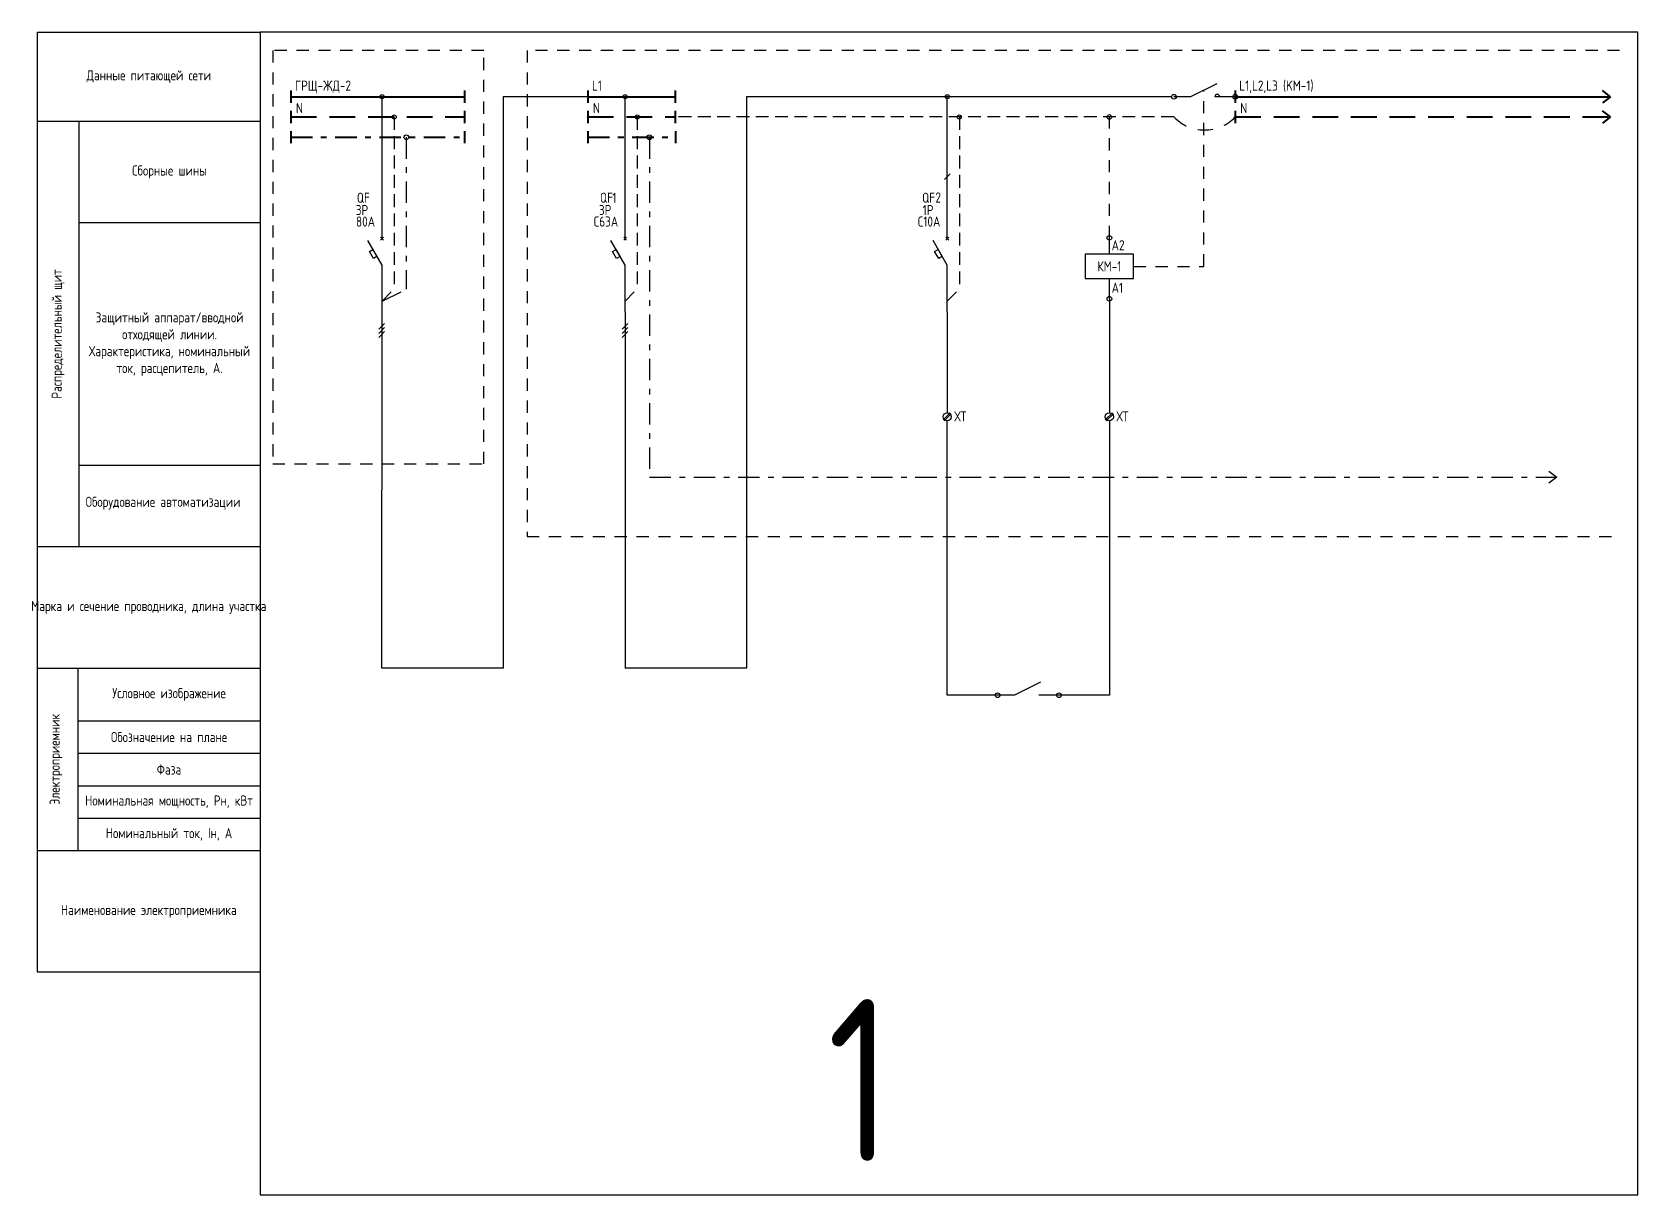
# Model space of a CAD drawing. Header units: millimetres. Extents: x -559267 to 5835, y 0 to 209897.
# Drawn here: x -1.3 to 395, y 1291 to 1578 of the extents above; entities that cross this region are included whole.
import ezdxf
from ezdxf.enums import TextEntityAlignment as Align

# ---------------------------------------------------------------- set-up
doc = ezdxf.new("R2010")
doc.units = ezdxf.units.MM
for name, pattern in [('HIDDEN2', [4.7625, 3.175, -1.5875]), ('JIS_02_0.7', [1.35, 0.75, -0.6]), ('Штрихштриховая', [10.936111, 5.291667, -2.116667, 1.411111, -2.116667])]:
    doc.linetypes.add(name, pattern=pattern)
doc.layers.add('Нумерация QF', color=7, linetype='Continuous')
doc.styles.add('UNC_A', font='GOST2304A_0.ttf')
doc.styles.add('Unecom', font='GOST2304A_0.ttf', dxfattribs={"height": 2.5})

msp = doc.modelspace()

# ---------------------------------------------------------------- texts
at = {"style": 'UNC_A'}
for p in [(226.31, 1481.91), (266.31, 1481.91)]:
    msp.add_attdef('ХТ', p, '1XT', height=2.5, dxfattribs=at)
at = {"layer": 'Defpoints', "color": 6, "insert": (194.97, 1339.31), "char_height": 40, "attachment_point": 1, "style": 'Unecom'}
msp.add_mtext_dynamic_manual_height_columns('1', width=99.9205, gutter_width=12.5, heights=[0], dxfattribs=at)
at = {"layer": 'Нумерация QF', "char_height": 2.5, "attachment_point": 4, "style": 'Unecom'}
for s, insert in [('1', (141.9, 1537.08)), ('2', (221.64, 1537.18))]:
    msp.add_mtext_dynamic_manual_height_columns(s, width=7.51, gutter_width=12.5, heights=[0], dxfattribs=dict(at, insert=insert))

# ---------------------------------------------------------------- blocks, each defined once
blk = doc.blocks.new('_Боковик_схема Юником')
at = {"color": 0, "lineweight": -2, "ltscale": 3}
blk.add_lwpolyline([(0, 232), (55, 232), (55, 0), (0, 0)], close=True, dxfattribs=at)
for points in [[(0, 210), (55, 210), (55, 125), (10.26, 125)], [(10.26, 210), (10.26, 105)], [(10.26, 185), (55, 185)], [(0, 105), (55, 105)], [(0, 75), (55, 75)], [(10, 75), (10, 30)], [(10, 62), (51.77, 62)], [(10, 62), (55, 62)], [(10, 54), (55, 54)], [(10, 46), (55, 46)], [(10, 38), (55, 38)], [(0, 30), (55, 30)]]:
    blk.add_lwpolyline(points, dxfattribs=at)
at = {"color": 0, "lineweight": -2, "char_height": 2.5, "attachment_point": 5, "style": 'Unecom'}
for s, insert, width in [('Данные питающей сети', (27.5, 221), 55), ('Сборные шины', (32.63, 197.5), 44.7356), ('Защитный аппарат/вводной отходящей линии.\\PХарактеристика, номинальный ток, расцепитель, А.', (32.63, 155), 44.7356), ('Оборудование автоматизации', (31.02, 115.72), 37.8835), ('Марка и сечение проводника, длина участка', (27.5, 90), 55), ('Условное изображение', (32.5, 68.5), 45), ('Обозначение на плане', (32.5, 58), 45), ('Фаза', (32.5, 50), 45), ('Номинальная мощность, Рн, кВт', (32.5, 42), 45), ('Номинальный ток, Iн, А', (32.5, 34), 45), ('Наименование электроприемника', (27.5, 15), 55)]:
    blk.add_mtext(s, dxfattribs=dict(at, insert=insert, width=width))
at = {"color": 0, "lineweight": -2, "char_height": 2.5, "attachment_point": 5, "rotation": 90, "style": 'Unecom'}
for s, insert, width in [('Распределительный щит', (5.13, 157.5), 105), ('Электроприемник', (4.61, 52.5), 45)]:
    blk.add_mtext(s, dxfattribs=dict(at, insert=insert, width=width))
blk = doc.blocks.new('*U102')
at = {"linetype": 'ByBlock', "lineweight": 40}
for points in [[(0, 1.5), (0, -1.5)], [(0, 0), (42.85, 0)], [(42.85, 1.5), (42.85, -1.5)], [(0, -3.5), (0, -6.5)], [(42.85, -3.5), (42.85, -6.5)]]:
    blk.add_lwpolyline(points, dxfattribs=at)
at = {"color": 4, "linetype": 'HIDDEN2', "lineweight": 40, "ltscale": 2}
blk.add_lwpolyline([(0, -5), (42.85, -5)], dxfattribs=at)
at = {"insert": (1.24, -1.57), "char_height": 2.5, "attachment_point": 1, "style": 'UNC_A'}
blk.add_mtext_dynamic_manual_height_columns('N', width=3.8436, gutter_width=12.5, heights=[0], dxfattribs=at)
at = {"style": 'UNC_A'}
blk.add_attdef('ЛИНИЯ', (1, 1.5), '', height=2.5, dxfattribs=at)
blk = doc.blocks.new('*U161')
at = {"linetype": 'ByBlock', "lineweight": 40}
for points in [[(0, 1.5), (0, -1.5)], [(0, 0), (21.53, 0)], [(21.53, 1.5), (21.53, -1.5)], [(0, -3.5), (0, -6.5)], [(21.53, -3.5), (21.53, -6.5)]]:
    blk.add_lwpolyline(points, dxfattribs=at)
at = {"color": 4, "linetype": 'HIDDEN2', "lineweight": 40, "ltscale": 2}
blk.add_lwpolyline([(0, -5), (21.53, -5)], dxfattribs=at)
at = {"insert": (1.24, -1.57), "char_height": 2.5, "attachment_point": 1, "style": 'UNC_A'}
blk.add_mtext_dynamic_manual_height_columns('N', width=3.8436, gutter_width=12.5, heights=[0], dxfattribs=at)
at = {"style": 'UNC_A'}
blk.add_attdef('ЛИНИЯ', (1, 1.5), '', height=2.5, dxfattribs=at)
blk = doc.blocks.new('*U104')
at = {"lineweight": 25}
for p, q in [((-0.7, -0.71), (0.7, 0.71)), ((-0.7, -1.71), (0.7, -0.29)), ((-0.7, -2.71), (0.7, -1.29))]:
    blk.add_line(p, q, dxfattribs=at)
blk = doc.blocks.new('*U122')
for p, q in [((0, -36.27), (0, -1.22)), ((0, -42.79), (-3.51, -36.72)), ((-0.35, -36.62), (0.35, -35.91)), ((0.35, -36.62), (-0.35, -35.91)), ((0, -54.31), (0, -42.79))]:
    blk.add_line(p, q)
at = {"color": 4, "linetype": 'HIDDEN2'}
for p in [(3, -6.22), (0, -51.65)]:
    blk.add_line(p, (3, -48.65), dxfattribs=at)
blk.add_lwpolyline([(-2.12, -41.12), (-3.12, -39.39), (-2.25, -38.89), (-1.25, -40.62)], close=True)
for centre in [(0, -1.22), (3, -6.22)]:
    blk.add_circle(centre, 0.5)
at = {"insert": (-6.21, -24.9), "char_height": 2.5, "attachment_point": 1, "style": 'Unecom'}
blk.add_mtext_dynamic_manual_height_columns('\\pxql;QF', width=5.7065, gutter_width=12.5, heights=[4.37], dxfattribs=at)
at = {"style": 'Unecom'}
blk.add_attdef('N', (-3.15, -27.4), '', height=2.5, dxfattribs=at)
for tag, p in [('P', (-3.4, -30.43)), ('A', (-1.7, -33.28))]:
    blk.add_attdef(tag, text='', height=2.5, dxfattribs=at).set_placement(p, align=Align.RIGHT)
blk = doc.blocks.new('*U164')
at = {"lineweight": 40}
for p, q in [((92.65, 0), (90.65, 1.5)), ((92.65, 0), (90.65, -1.5)), ((92.65, -5), (90.65, -3.5)), ((92.65, -5), (90.65, -6.5))]:
    blk.add_line(p, q, dxfattribs=at)
at = {"linetype": 'ByBlock', "lineweight": 40}
for points in [[(0, 1.5), (0, -1.5)], [(0, 0), (92.65, 0)], [(0, -3.5), (0, -6.5)]]:
    blk.add_lwpolyline(points, dxfattribs=at)
at = {"color": 4, "linetype": 'HIDDEN2', "lineweight": 40, "ltscale": 2}
blk.add_lwpolyline([(0, -5), (92.65, -5)], dxfattribs=at)
at = {"insert": (1.24, -1.57), "char_height": 2.5, "attachment_point": 1, "style": 'UNC_A'}
blk.add_mtext_dynamic_manual_height_columns('N', width=3.8436, gutter_width=12.5, heights=[0], dxfattribs=at)
at = {"style": 'UNC_A'}
blk.add_attdef('ЛИНИЯ', (1, 1.5), '', height=2.5, dxfattribs=at)
blk = doc.blocks.new('км-3')
for p, q in [((10.57, 8.22), (4.14, 5)), ((4.14, 5), (0, 5)), ((15.14, 5), (10.14, 5))]:
    blk.add_line(p, q)
for centre in [(0, 5), (15.14, 5)]:
    blk.add_circle(centre, 0.575)
blk.add_arc((10.71, 5), 0.575, 0, 180)
at = {"color": 4, "linetype": 'JIS_02_0.7', "ltscale": 5}
blk.add_arc((7.57, 7.35), 10.55, 224.1519, 315.8481, dxfattribs=at)
blk = doc.blocks.new('Кмка')
for p, q in [((0, 11), (0, 15.04)), ((0, 0), (0, 5))]:
    blk.add_line(p, q)
blk.add_lwpolyline([(6, 11), (-6, 11), (-6, 5), (6, 5)], close=True)
for centre in [(0, 15.04), (0, 0)]:
    blk.add_circle(centre, 0.575)
at = {"style": 'Unecom'}
for s, p in [('А2', (0.57, 11.97)), ('А1', (0.57, 1.46))]:
    blk.add_text(s, height=2.5, dxfattribs=at).set_placement(p)
at = {"style": 'UNC_A'}
blk.add_attdef('КМ', text='', height=2.5, dxfattribs=at).set_placement((0, 8), align=Align.MIDDLE_CENTER)
blk = doc.blocks.new('*U103')
at = {"lineweight": 25}
blk.add_line((-0.7, -0.71), (0.7, 0.71), dxfattribs=at)

# ---------------------------------------------------------------- linework, layer by layer
at = {"color": 32, "true_color": 0xcd6928}
for p, q in [((225.31, 1484.06), (223.55, 1482.3)), ((225.56, 1483.81), (223.8, 1482.05)), ((265.31, 1484.06), (263.55, 1482.3)), ((265.56, 1483.81), (263.8, 1482.05))]:
    msp.add_line(p, q, dxfattribs=at)
for p, q in [((247.56, 1417.53), (241.13, 1414.32)), ((241.13, 1414.32), (236.99, 1414.32)), ((252.13, 1414.32), (247.13, 1414.32))]:
    msp.add_line(p, q)
at = {"color": 6}
msp.add_lwpolyline([(395, 1577.99), (55, 1577.99), (55, 1290.99), (395, 1290.99), (395, 1577.99)], dxfattribs=at)
at = {"linetype": 'JIS_02_0.7', "ltscale": 4}
for points in [[(110.16, 1573.46), (58.09, 1573.46), (58.09, 1471.43), (110.16, 1471.43), (110.16, 1573.46)], [(390.5, 1573.46), (120.87, 1573.46), (120.87, 1453.46), (390.5, 1453.46)], [(270.56, 1520.17), (287.84, 1520.17), (287.84, 1563.65)]]:
    msp.add_lwpolyline(points, dxfattribs=at)
for points in [[(135.88, 1562.04), (115, 1562.04), (115, 1420.99), (85, 1420.99)], [(279.91, 1562.04), (175, 1562.04), (175, 1420.99), (145, 1420.99)], [(264.56, 1512.17), (264.56, 1484.05)], [(85, 1420.99), (85.06, 1508.95)], [(145.06, 1508.95), (145.06, 1420.99)], [(224.56, 1508.95), (224.56, 1484.05)], [(224.56, 1414.32), (224.56, 1482.05)], [(264.56, 1482.05), (264.56, 1414.32), (252.13, 1414.32)], [(373, 1469.65), (375, 1468.15), (373, 1466.65)], [(236.99, 1414.32), (224.56, 1414.32)]]:
    msp.add_lwpolyline(points)
at = {"lineweight": 40}
for points in [[(62.58, 1553.54), (62.58, 1550.54)], [(105.43, 1553.54), (105.43, 1550.54)], [(135.88, 1553.54), (135.88, 1550.54)], [(157.45, 1553.54), (157.45, 1550.54)]]:
    msp.add_lwpolyline(points, dxfattribs=at)
at = {"color": 4, "linetype": 'HIDDEN2'}
msp.add_lwpolyline([(280.49, 1557.04), (157.41, 1557.04)], dxfattribs=at)
at = {"color": 4, "linetype": 'JIS_02_0.7', "ltscale": 4}
msp.add_lwpolyline([(264.56, 1527.21), (264.56, 1557.04)], dxfattribs=at)
at = {"color": 3, "linetype": 'Штрихштриховая', "lineweight": 40}
for points in [[(62.58, 1552.04), (105.43, 1552.04)], [(135.88, 1552.04), (157.45, 1552.04)]]:
    msp.add_lwpolyline(points, dxfattribs=at)
at = {"color": 3, "linetype": 'Штрихштриховая'}
for points in [[(91.06, 1552.04), (91.06, 1514.51)], [(151.06, 1552.04), (151.06, 1468.15)], [(85.06, 1511.61), (91.06, 1514.51)], [(151.06, 1468.15), (375, 1468.15)]]:
    msp.add_lwpolyline(points, dxfattribs=at)
at = {"color": 0, "linetype": 'ByBlock', "lineweight": -3}
for centre in [(264.56, 1557.04), (91.06, 1552.04), (151.06, 1552.04)]:
    msp.add_circle(centre, 0.575, dxfattribs=at)
at = {"color": 32, "true_color": 0xcd6928}
for centre in [(224.56, 1483.05), (264.56, 1483.05)]:
    msp.add_circle(centre, 1, dxfattribs=at)
for centre in [(236.99, 1414.32), (252.13, 1414.32)]:
    msp.add_circle(centre, 0.575)

# ---------------------------------------------------------------- block references
at = {"lineweight": -3}
msp.add_blockref('_Боковик_схема Юником', (0, 1345.99), dxfattribs=at)
for name, p, values in [('*U102', (62.58, 1562.04), {'ЛИНИЯ': 'ГРЩ-ЖД-2'}), ('*U161', (135.88, 1562.04), {'ЛИНИЯ': 'L1'}), ('*U164', (295.62, 1562.04), {'ЛИНИЯ': 'L1,L2,L3 (KM-1)'}), ('Кмка', (264.56, 1512.17), {'КМ': 'КМ-1'})]:
    msp.add_blockref(name, p).add_auto_attribs(values)
at = {"color": 1}
ref = msp.add_blockref('*U122', (85.06, 1563.26), dxfattribs=at)
ref.add_attrib('P', '3P', dxfattribs={"height": 2.5, "style": 'Unecom'}).set_placement((81.66, 1532.82), align=Align.RIGHT)
ref.add_attrib('A', '80А', dxfattribs={"height": 2.5, "style": 'Unecom'}).set_placement((83.35, 1529.98), align=Align.RIGHT)
ref = msp.add_blockref('*U122', (145.06, 1563.26), dxfattribs=at)
ref.add_attrib('P', '3P', dxfattribs={"height": 2.5, "style": 'Unecom'}).set_placement((141.66, 1532.82), align=Align.RIGHT)
ref.add_attrib('A', 'С63А', dxfattribs={"height": 2.5, "style": 'Unecom'}).set_placement((143.35, 1529.98), align=Align.RIGHT)
ref = msp.add_blockref('*U122', (224.56, 1563.26), dxfattribs=at)
ref.add_attrib('P', '1P', dxfattribs={"height": 2.5, "style": 'Unecom'}).set_placement((221.16, 1532.82), align=Align.RIGHT)
ref.add_attrib('A', 'С10А', dxfattribs={"height": 2.5, "style": 'Unecom'}).set_placement((222.85, 1529.98), align=Align.RIGHT)
for name, p in [('км-3', (280.49, 1557.04)), ('*U103', (224.56, 1542.31)), ('*U104', (85, 1505.35)), ('*U104', (145.06, 1505.35))]:
    msp.add_blockref(name, p)

msp.set_redraw_order([(e.dxf.handle, doc.entitydb.next_handle()) for e in msp.query("TEXT MTEXT ATTDEF DIMENSION ARC_DIMENSION")])  # texts and dimensions are drawn at this point

doc.saveas('drawing.dxf')
